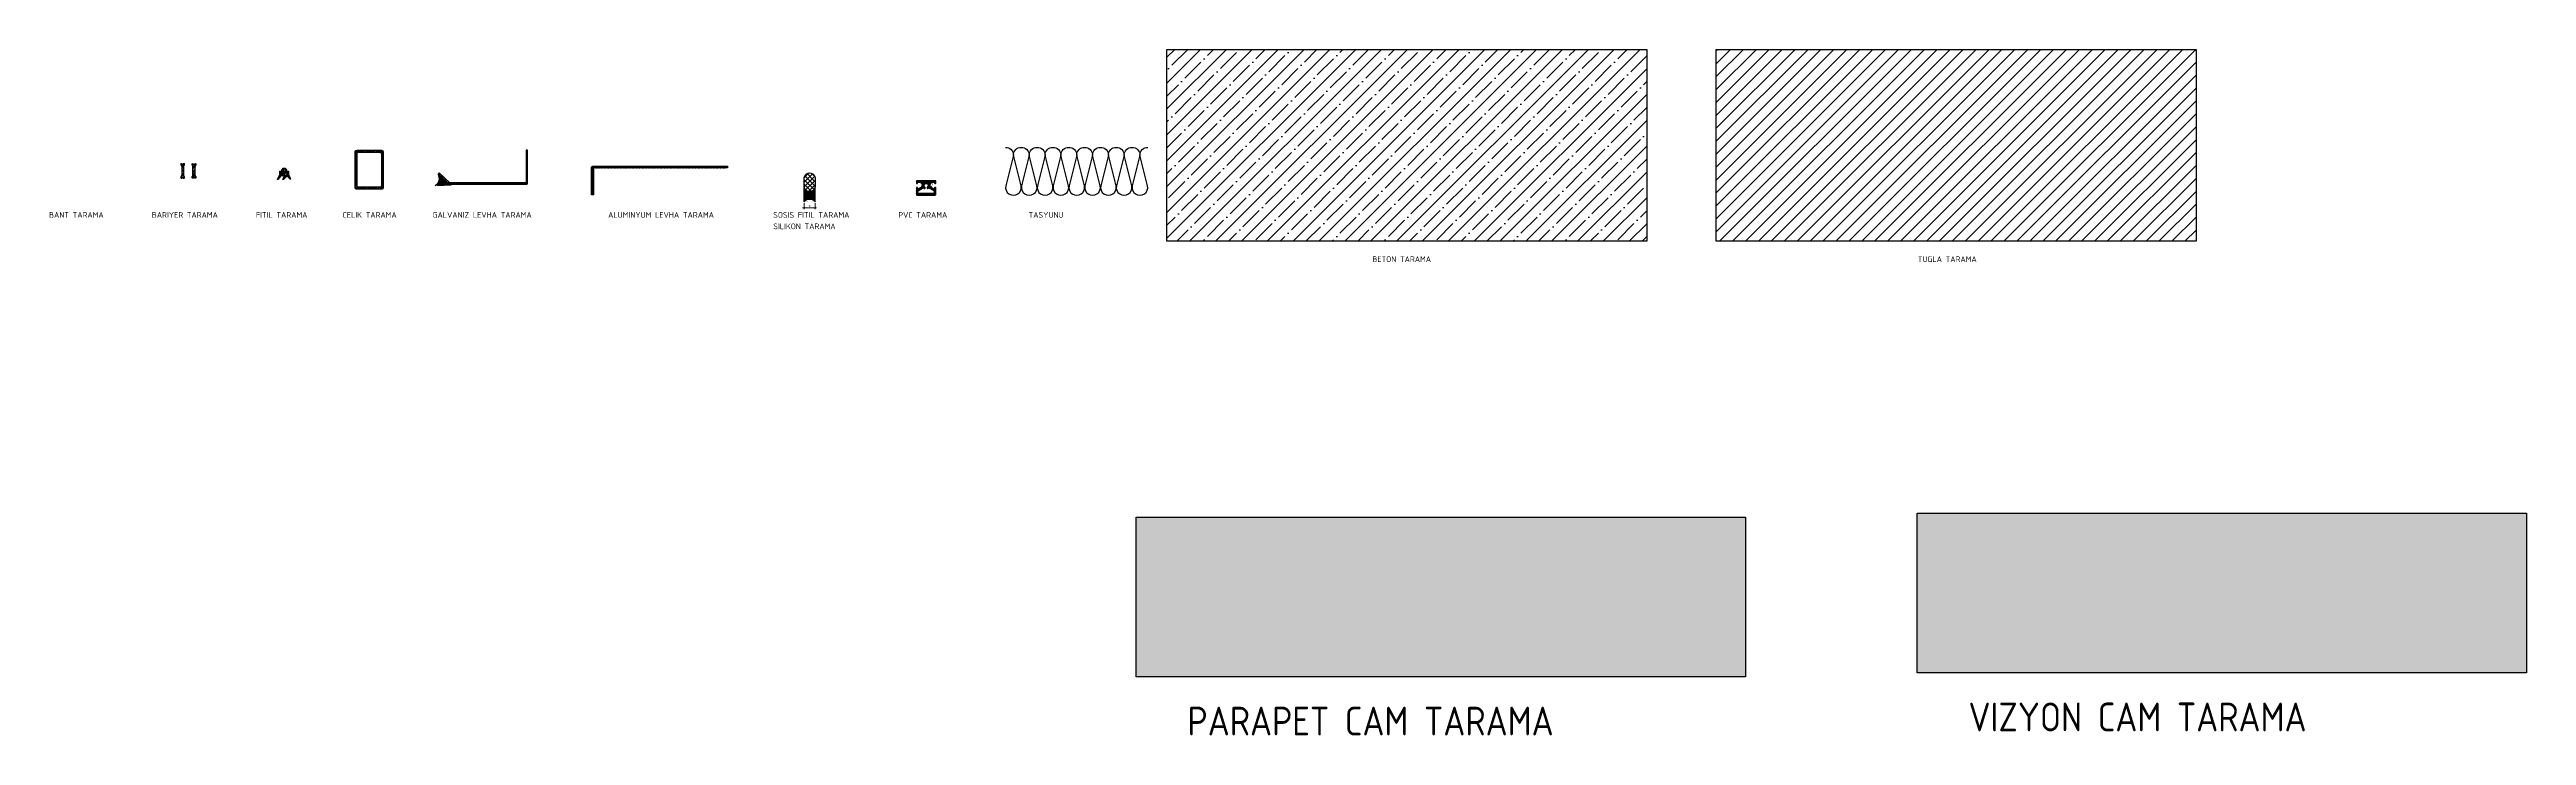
# Model space of a CAD drawing. Header units: millimetres. Extents: x -76067 to -71774, y 43638 to 44641.
# Drawn here: x -74356 to -71774, y 43638 to 44353 of the extents above; entities that cross this region are included whole.
import ezdxf

# ---------------------------------------------------------------- set-up
doc = ezdxf.new("R2010")
doc.units = ezdxf.units.MM
for name, color, linetype in [('ART-TASYUNU', 25, 'Continuous'), ('ART_ALU LEVHA', 235, 'Continuous'), ('ART_BARIYER', 143, 'Continuous'), ('ART_BINA', 41, 'Continuous'), ('ART_CAM', 150, 'Continuous'), ('ART_CELIK', 74, 'Continuous'), ('ART_FITIL', 24, 'Continuous'), ('ART_GALVANIZ', 35, 'Continuous'), ('ART_P.CAM TARAMA', 154, 'Continuous'), ('ART_PVC', 135, 'Continuous'), ('ART_SILIKON', 252, 'Continuous'), ('ART_TARAMA', 251, 'Continuous'), ('ART_V.CAM TARAMA', 140, 'Continuous'), ('ART_YZ', 3, 'Continuous'), ('DIM-DTY', 127, 'Continuous')]:
    doc.layers.add(name, color=color, linetype=linetype)
doc.styles.add('YZ', font='archs.shx', dxfattribs={"width": 0.7})
doc.dimstyles.new('1-1', dxfattribs={"dimscale": 0.75, "dimtxt": 3, "dimasz": 2, "dimexe": 2, "dimexo": 2, "dimgap": 1, "dimtad": 1, "dimdec": 0, "dimlfac": -1, "dimzin": 0, "dimdsep": 46, "dimtxsty": 'YZ', "dimblk": 'OBLIQUE', "dimcen": 1, "dimdle": 2, "dimclrt": 256, "dimadec": 0, "dimazin": 0, "dimtfac": 1, "dimtdec": 0, "dimtofl": 0, "dimtmove": 1, "dimatfit": 3, "dimfxl": 1, "dimtolj": 1, "dimtzin": 0, "dimlwd": 5, "dimlwe": 5, "dimarcsym": 0})
pattern_1 = [(45, (-74435.1274, 43556.4616), (-2.020558, 2.020558), []), (45, (-74433.7804, 43556.4616), (-2.020558, 2.020558), [])]

# ---------------------------------------------------------------- blocks, each defined once
blk = doc.blocks.new('*U4')
at = {"layer": 'ART-TASYUNU'}
for points in [[(-8.2, -50.2, 0.423258), (0, -42.2), (-8, -10.2, -1.250474), (8, -10.2), (0, -42.2, 0.423258), (8.2, -50.2, 0.780776)], [(8.2, -50.2, 0.423258), (16.5, -42.2), (8.5, -10.2, -1.250474), (24.5, -10.2), (16.5, -42.2, 0.423258), (24.7, -50.2, 0.780776)], [(24.7, -50.2, 0.423258), (33, -42.2), (25, -10.2, -1.250474), (41, -10.2), (33, -42.2, 0.423258), (41.2, -50.2, 0.780776)], [(41.2, -50.2, 0.423258), (49.5, -42.2), (41.5, -10.2, -1.250474), (57.5, -10.2), (49.5, -42.2, 0.423258), (57.7, -50.2, 0.780776)], [(57.7, -50.2, 0.423258), (66, -42.2), (58, -10.2, -1.250474), (74, -10.2), (66, -42.2, 0.423258), (74.2, -50.2, 0.780776)], [(74.2, -50.2, 0.423258), (82.5, -42.2), (74.5, -10.2, -1.250474), (90.5, -10.2), (82.5, -42.2, 0.423258), (90.7, -50.2, 0.780776)], [(90.7, -50.2, 0.423258), (99, -42.2), (91, -10.2, -1.250474), (107, -10.2), (99, -42.2, 0.423258), (107.2, -50.2, 0.780776)], [(107.2, -50.2, 0.423258), (115.4, -42.2), (107.4, -10.2, -1.250474), (123.4, -10.2), (115.4, -42.2, 0.423258), (123.7, -50.2, 0.780776)], [(123.7, -50.2, 0.423258), (131.9, -42.2), (123.9, -10.2, -1.250474), (139.9, -10.2), (131.9, -42.2, 0.423258), (140.2, -50.2, 0.780776)]]:
    blk.add_lwpolyline(points, format="xyb", dxfattribs=at)
blk = doc.blocks.new('_OBLIQUE')
at = {"color": 0, "linetype": 'ByBlock'}
blk.add_line((-0.5, -0.5), (0.5, 0.5), dxfattribs=at)
blk = doc.blocks.new('*D15')
at = {"layer": 'Defpoints', "color": 0, "transparency": 16777216}
for p in [(-73569.3, 44194.1), (-73557.7, 44194.1), (-73557.7, 44187.8)]:
    blk.add_point(p, dxfattribs=at)
at = {"layer": 'DIM-DTY', "color": 0, "lineweight": 5, "transparency": 16777216}
for p, q in [((-73570.8, 44187.8), (-73556.2, 44187.8)), ((-73569.3, 44192.6), (-73569.3, 44186.3)), ((-73557.7, 44192.6), (-73557.7, 44186.3))]:
    blk.add_line(p, q, dxfattribs=at)
at = {"layer": 'DIM-DTY', "color": 0, "lineweight": 5, "transparency": 16777216, "xscale": 1.5, "yscale": 1.5, "zscale": 1.5, "rotation": 180}
blk.add_blockref('_OBLIQUE', (-73569.3, 44187.8), dxfattribs=at)
at = {"layer": 'DIM-DTY', "color": 0, "lineweight": 5, "transparency": 16777216, "xscale": 1.5, "yscale": 1.5, "zscale": 1.5}
blk.add_blockref('_OBLIQUE', (-73557.7, 44187.8), dxfattribs=at)
at = {"layer": 'DIM-DTY', "transparency": 16777216, "insert": (-73563.5, 44189.7), "char_height": 2.25, "attachment_point": 5, "style": 'YZ'}
blk.add_mtext('\\A1;12', dxfattribs=at)

msp = doc.modelspace()

# ---------------------------------------------------------------- hatches: boundary and pattern name
at = {"layer": 'ART_P.CAM TARAMA'}
msp.add_hatch(color=256, dxfattribs=at).paths.add_polyline_path([(-73223.096, 43865.176), (-72588.12, 43865.176), (-72588.12, 43698.609), (-73223.096, 43698.609)])
at = {"layer": 'ART_TARAMA'}
h = msp.add_hatch(dxfattribs=at)
h.set_pattern_fill('ANSI35', color=256, scale=3, style=0)
h.set_pattern_definition([(45, (-75092.036, 45191.806), (-13.47038, 13.47038), []), (45, (-75078.566, 45191.806), (-13.47038, 13.47038), [23.8125, -4.7625, 0, -4.7625])])
h.paths.add_polyline_path([(-73191.122, 44352.915), (-72691.122, 44352.915), (-72691.122, 44152.915), (-73191.122, 44152.915)])
h = msp.add_hatch(dxfattribs=at)
h.set_pattern_fill('ANSI31', color=256, scale=3, style=0)
h.set_pattern_definition([(45, (-75092.036, 45191.806), (-6.735192, 6.735192), [])])
h.paths.add_polyline_path([(-72618.584, 44352.915), (-72118.584, 44352.915), (-72118.584, 44152.915), (-72618.584, 44152.915)])
h = msp.add_hatch(dxfattribs=at)
h.set_pattern_fill('ANSI32', color=256, scale=0.2, angle=-86.684719, style=0)
h.set_pattern_definition([(318.3152812, (-66335.4827, 98733.2657), (1.26688443, 1.422683676), []), (318.3152812, (-66335.4308, 98732.3692), (1.26688443, 1.422683676), [])])
edge = h.paths.add_edge_path()
edge.add_line((-73857.405, 44247.905), (-73858.905, 44247.905))
edge.add_line((-73858.905, 44247.905), (-73858.905, 44214.041))
edge.add_line((-73858.905, 44214.041), (-73938.654, 44214.041))
edge.add_line((-73938.654, 44214.041), (-73949.715, 44224.172))
edge.add_line((-73949.715, 44224.172), (-73950.729, 44223.066))
edge.add_line((-73950.729, 44223.066), (-73939.523, 44212.804))
edge.add_arc((-73938.848, 44213.541), 1, 227.515146, 270)
edge.add_line((-73938.848, 44212.541), (-73858.405, 44212.541))
edge.add_arc((-73858.405, 44213.541), 1, 270, 360)
edge.add_line((-73857.405, 44213.541), (-73857.405, 44247.905))
h = msp.add_hatch(dxfattribs=at)
h.set_pattern_fill('ANSI32', color=256, scale=0.3, style=0)
h.set_pattern_definition(pattern_1)
edge = h.paths.add_edge_path()
edge.add_line((-74214.917, 44219.275), (-74214.917, 44220.094))
edge.add_arc((-74215.317, 44220.094), 0.4, 360, 420)
edge.add_line((-74215.117, 44220.441), (-74215.917, 44220.902))
edge.add_line((-74215.917, 44220.902), (-74215.917, 44221.104))
edge.add_arc((-74216.067, 44221.475), 0.4, 292.024313, 427.975687)
edge.add_line((-74215.917, 44221.846), (-74215.917, 44230.904))
edge.add_arc((-74216.067, 44231.275), 0.4, 292.024313, 427.975687)
edge.add_line((-74215.917, 44231.646), (-74215.917, 44231.848))
edge.add_line((-74215.917, 44231.848), (-74215.117, 44232.31))
edge.add_arc((-74215.317, 44232.656), 0.4, 300, 360)
edge.add_line((-74214.917, 44232.656), (-74214.917, 44233.475))
edge.add_arc((-74215.317, 44233.475), 0.4, 360, 478.955024)
edge.add_line((-74215.51, 44233.825), (-74216.47, 44233.825))
edge.add_arc((-74216.917, 44233.425), 0.6, -221.810315, 41.810315, ccw=False)
edge.add_line((-74217.364, 44233.825), (-74218.323, 44233.825))
edge.add_arc((-74218.517, 44233.475), 0.4, 61.044976, 180)
edge.add_line((-74218.917, 44233.475), (-74218.917, 44232.656))
edge.add_arc((-74218.517, 44232.656), 0.4, 180, 240)
edge.add_line((-74218.717, 44232.31), (-74217.917, 44231.848))
edge.add_line((-74217.917, 44231.848), (-74217.917, 44231.646))
edge.add_arc((-74217.767, 44231.275), 0.4, 112.024313, 247.975687)
edge.add_line((-74217.917, 44230.904), (-74217.917, 44221.846))
edge.add_arc((-74217.767, 44221.475), 0.4, 112.024313, 247.975687)
edge.add_line((-74217.917, 44221.104), (-74217.917, 44220.902))
edge.add_line((-74217.917, 44220.902), (-74218.717, 44220.441))
edge.add_arc((-74218.517, 44220.094), 0.4, 120, 180)
edge.add_line((-74218.917, 44220.094), (-74218.917, 44219.275))
edge.add_arc((-74218.517, 44219.275), 0.4, 180, 298.955024)
edge.add_line((-74218.323, 44218.925), (-74217.364, 44218.925))
edge.add_arc((-74216.917, 44219.325), 0.6, -41.810315, 221.810315, ccw=False)
edge.add_line((-74216.47, 44218.925), (-74215.51, 44218.925))
edge.add_arc((-74215.317, 44219.275), 0.4, 241.044976, 360)
h = msp.add_hatch(dxfattribs=at)
h.set_pattern_fill('ANSI32', color=256, scale=0.3, style=0)
h.set_pattern_definition(pattern_1)
edge = h.paths.add_edge_path()
edge.add_line((-74207.217, 44219.275), (-74207.217, 44220.094))
edge.add_arc((-74206.817, 44220.094), 0.4, 120, 180, ccw=False)
edge.add_line((-74207.017, 44220.441), (-74206.217, 44220.902))
edge.add_line((-74206.217, 44220.902), (-74206.217, 44221.104))
edge.add_arc((-74206.067, 44221.475), 0.4, 112.024313, 247.975687, ccw=False)
edge.add_line((-74206.217, 44221.846), (-74206.217, 44230.904))
edge.add_arc((-74206.067, 44231.275), 0.4, 112.024313, 247.975687, ccw=False)
edge.add_line((-74206.217, 44231.646), (-74206.217, 44231.848))
edge.add_line((-74206.217, 44231.848), (-74207.017, 44232.31))
edge.add_arc((-74206.817, 44232.656), 0.4, 180, 240, ccw=False)
edge.add_line((-74207.217, 44232.656), (-74207.217, 44233.475))
edge.add_arc((-74206.817, 44233.475), 0.4, 61.044976, 180, ccw=False)
edge.add_line((-74206.623, 44233.825), (-74205.664, 44233.825))
edge.add_arc((-74205.217, 44233.425), 0.6, 138.189685, 401.810315)
edge.add_line((-74204.77, 44233.825), (-74203.81, 44233.825))
edge.add_arc((-74203.617, 44233.475), 0.4, 0, 118.955024, ccw=False)
edge.add_line((-74203.217, 44233.475), (-74203.217, 44232.656))
edge.add_arc((-74203.617, 44232.656), 0.4, 300, 360, ccw=False)
edge.add_line((-74203.417, 44232.31), (-74204.217, 44231.848))
edge.add_line((-74204.217, 44231.848), (-74204.217, 44231.646))
edge.add_arc((-74204.367, 44231.275), 0.4, -67.975687, 67.975687, ccw=False)
edge.add_line((-74204.217, 44230.904), (-74204.217, 44221.846))
edge.add_arc((-74204.367, 44221.475), 0.4, -67.975687, 67.975687, ccw=False)
edge.add_line((-74204.217, 44221.104), (-74204.217, 44220.902))
edge.add_line((-74204.217, 44220.902), (-74203.417, 44220.441))
edge.add_arc((-74203.617, 44220.094), 0.4, 0, 60, ccw=False)
edge.add_line((-74203.217, 44220.094), (-74203.217, 44219.275))
edge.add_arc((-74203.617, 44219.275), 0.4, -118.955024, 0, ccw=False)
edge.add_line((-74203.81, 44218.925), (-74204.77, 44218.925))
edge.add_arc((-74205.217, 44219.325), 0.6, 318.189685, 581.810315)
edge.add_line((-74205.664, 44218.925), (-74206.623, 44218.925))
edge.add_arc((-74206.817, 44219.275), 0.4, 180, 298.955024, ccw=False)
h = msp.add_hatch(dxfattribs=at)
h.set_pattern_fill('ANSI37', color=256, scale=10, style=0)
h.set_pattern_definition([(135, (3007767.8888, -148567.5682), (0.8838834765, 0.8838834765), []), (45, (3007767.8888, -148567.5682), (0.8838834765, -0.8838834765), [])])
edge = h.paths.add_edge_path(flags=16)
edge.add_line((-74110.485, 44224.113), (-74113.482, 44222.718))
edge.add_arc((-74113.623, 44222.86), 0.2, 261.549603, 315, ccw=False)
edge.add_line((-74113.653, 44222.662), (-74113.959, 44222.707))
edge.add_arc((-74113.93, 44222.905), 0.2, 180, 261.549603, ccw=False)
edge.add_line((-74114.13, 44222.905), (-74114.13, 44224.254))
edge.add_arc((-74113.93, 44224.254), 0.2, 450, 540, ccw=False)
edge.add_line((-74113.93, 44224.454), (-74110.627, 44224.454))
edge.add_arc((-74110.627, 44224.254), 0.2, 315, 450, ccw=False)
edge = h.paths.add_edge_path(flags=16)
edge.add_line((-74108.788, 44224.395), (-74112.041, 44222.745))
edge.add_arc((-74111.899, 44222.604), 0.2, 495, 621.549603)
edge.add_line((-74111.929, 44222.406), (-74108.459, 44221.89))
edge.add_arc((-74108.43, 44222.088), 0.2, 261.549603, 360)
edge.add_line((-74108.23, 44222.088), (-74108.23, 44224.254))
edge.add_arc((-74108.43, 44224.254), 0.2, 360, 450)
edge.add_line((-74108.43, 44224.454), (-74108.647, 44224.454))
edge.add_arc((-74108.647, 44224.254), 0.2, 450, 495)
edge = h.paths.add_edge_path()
edge.add_line((-74108.717, 44225.481), (-74107.822, 44225.932))
edge.add_arc((-74107.732, 44225.754), 0.2, 450, 476.784995, ccw=False)
edge.add_line((-74107.732, 44225.954), (-74106.93, 44225.954))
edge.add_arc((-74106.93, 44225.754), 0.2, 360, 450, ccw=False)
edge.add_line((-74106.73, 44225.754), (-74106.73, 44222.41))
edge.add_arc((-74106.53, 44222.41), 0.2, 180, 210)
edge.add_line((-74106.703, 44222.31), (-74104.435, 44218.293))
edge.add_arc((-74104.738, 44218.118), 0.35, 225.197227, 390, ccw=False)
edge.add_line((-74104.984, 44217.87), (-74107.643, 44220.598))
edge.add_arc((-74107.784, 44220.456), 0.2, 405.197227, 450)
edge.add_line((-74107.784, 44220.656), (-74108.743, 44220.656))
edge.add_arc((-74108.743, 44220.456), 0.2, 450, 494.984956)
edge.add_line((-74108.884, 44220.598), (-74112.04, 44217.444))
edge.add_arc((-74112.252, 44217.656), 0.3, 150, 314.984956, ccw=False)
edge.add_line((-74112.511, 44217.806), (-74111.039, 44220.356))
edge.add_arc((-74111.342, 44220.531), 0.35, 330, 445.107167)
edge.add_line((-74111.312, 44220.88), (-74114.436, 44221.148))
edge.add_arc((-74114.454, 44220.948), 0.2, 445.107167, 498.829743)
edge.add_line((-74114.604, 44221.08), (-74117.771, 44217.459))
edge.add_arc((-74117.997, 44217.656), 0.3, 150, 318.829743, ccw=False)
edge.add_line((-74118.257, 44217.806), (-74115.656, 44222.31))
edge.add_arc((-74115.83, 44222.41), 0.2, 330, 360)
edge.add_line((-74115.63, 44222.41), (-74115.63, 44225.754))
edge.add_arc((-74115.43, 44225.754), 0.2, 450, 540, ccw=False)
edge.add_line((-74115.43, 44225.954), (-74114.627, 44225.954))
edge.add_arc((-74114.627, 44225.754), 0.2, 423.215004, 450, ccw=False)
edge.add_line((-74114.537, 44225.932), (-74113.642, 44225.481))
edge.add_arc((-74113.53, 44225.704), 0.25, 243.215004, 360)
edge.add_line((-74113.28, 44225.704), (-74113.28, 44227.054))
edge.add_arc((-74113.48, 44227.054), 0.2, 360, 450)
edge.add_line((-74113.48, 44227.254), (-74113.73, 44227.254))
edge.add_arc((-74113.73, 44227.454), 0.2, 135, 270, ccw=False)
edge.add_line((-74113.871, 44227.595), (-74112.505, 44228.961))
edge.add_arc((-74111.798, 44228.254), 1, 450, 495, ccw=False)
edge.add_line((-74111.798, 44229.254), (-74110.561, 44229.254))
edge.add_arc((-74110.561, 44228.254), 1, 405, 450, ccw=False)
edge.add_line((-74109.854, 44228.961), (-74108.488, 44227.595))
edge.add_arc((-74108.63, 44227.454), 0.2, 270, 405, ccw=False)
edge.add_line((-74108.63, 44227.254), (-74108.88, 44227.254))
edge.add_arc((-74108.88, 44227.054), 0.2, 450, 540)
edge.add_line((-74109.08, 44227.054), (-74109.08, 44225.704))
edge.add_arc((-74108.83, 44225.704), 0.25, 180, 296.784996)
edge = h.paths.add_edge_path(flags=16)
edge.add_line((-74110.18, 44226.954), (-74110.18, 44227.254))
edge.add_arc((-74111.18, 44227.254), 1, 360, 540)
edge.add_line((-74112.18, 44227.254), (-74112.18, 44226.954))
edge.add_arc((-74111.18, 44226.954), 1, 540, 720)
h = msp.add_hatch(dxfattribs=at)
h.set_pattern_fill('ANSI32', color=256, scale=0.2, style=0)
h.set_pattern_definition([(45, (-73470.3618, 45866.5272), (-1.3470384, 1.3470384), []), (45, (-73469.4638, 45866.5272), (-1.3470384, 1.3470384), [])])
edge = h.paths.add_edge_path(flags=16)
edge.add_line((-74033.542, 44209.548), (-74011.542, 44209.548))
edge.add_arc((-74011.542, 44211.548), 2, 270, 360)
edge.add_line((-74009.542, 44211.548), (-74009.542, 44243.548))
edge.add_arc((-74011.542, 44243.548), 2, 0, 90)
edge.add_line((-74011.542, 44245.548), (-74033.542, 44245.548))
edge.add_arc((-74033.542, 44243.548), 2, 90, 180)
edge.add_line((-74035.542, 44243.548), (-74035.542, 44211.548))
edge.add_arc((-74033.542, 44211.548), 2, 180, 270)
edge = h.paths.add_edge_path()
edge.add_line((-74035.542, 44207.548), (-74009.542, 44207.548))
edge.add_arc((-74009.542, 44209.548), 2, 270, 360)
edge.add_line((-74007.542, 44209.548), (-74007.542, 44245.548))
edge.add_arc((-74009.542, 44245.548), 2, 0, 90)
edge.add_line((-74009.542, 44247.548), (-74035.542, 44247.548))
edge.add_arc((-74035.542, 44245.548), 2, 90, 180)
edge.add_line((-74037.542, 44245.548), (-74037.542, 44209.548))
edge.add_arc((-74035.542, 44209.548), 2, 180, 270)
h = msp.add_hatch(dxfattribs=at)
h.set_pattern_fill('ANSI37', color=256, scale=0.3, angle=-41.684719, style=0)
h.set_pattern_definition([(3.3152812, (-66335.4827, 98733.2657), (-0.055083352, 0.950905923), []), (93.3152812, (-66335.4827, 98733.2657), (-0.950905923, -0.055083352), [])])
h.paths.add_polyline_path([(-73936.972, 44211.041), (-73936.972, 44212.541), (-73938.848, 44212.541, -0.18752815), (-73939.523, 44212.804), (-73950.729, 44223.066, -0.44122853), (-73953.871, 44211.041)])
h = msp.add_hatch(dxfattribs=at)
h.set_pattern_fill('ANSI31', color=256, scale=0.1, style=0)
h.set_pattern_definition([(45, (-75329.134, 45191.80602), (-0.224506403, 0.224506403), [])])
edge = h.paths.add_edge_path()
edge.add_line((-73790.873, 44201.403), (-73790.873, 44229.403))
edge.add_arc((-73788.873, 44229.403), 2, 90, 180, ccw=False)
edge.add_line((-73788.873, 44231.403), (-73649.031, 44231.403))
edge.add_line((-73649.031, 44231.403), (-73649.031, 44229.403))
edge.add_line((-73649.031, 44229.403), (-73788.873, 44229.403))
edge.add_line((-73788.873, 44229.403), (-73788.873, 44201.403))
edge.add_line((-73788.873, 44201.403), (-73790.873, 44201.403))
h = msp.add_hatch(dxfattribs=at)
h.set_pattern_fill('ANSI37', color=256, scale=1.052494, angle=180, style=0)
h.set_pattern_definition([(315, (-104330.684, 1360211.0896), (2.36291586, 2.36291586), []), (45, (-104330.684, 1360211.0896), (-2.36291586, 2.36291586), [])])
edge = h.paths.add_edge_path()
edge.add_arc((-73563.495, 44218.386), 5.824, -13.101655, 193.101655, ccw=False)
edge.add_line((-73557.823, 44217.066), (-73557.823, 44211.694))
edge.add_arc((-73563.495, 44210.374), 5.824, -193.101655, 13.101655, ccw=False)
edge.add_line((-73569.167, 44211.694), (-73569.167, 44217.066))
h = msp.add_hatch(dxfattribs=at)
h.set_pattern_fill('ANSI37', color=256, scale=0.3, angle=45, style=0)
h.set_pattern_definition([(90, (-74987.3557, 45191.806), (-0.9525, 2e-16), []), (180, (-74987.3557, 45191.806), (-2e-16, -0.9525), [])])
edge = h.paths.add_edge_path()
edge.add_arc((-73563.495, 44210.374), 5.824, 182.042126, 357.957874, ccw=False)
edge.add_line((-73569.315, 44210.166), (-73569.33, 44210.166))
edge.add_line((-73569.33, 44210.166), (-73569.33, 44194.109))
edge.add_arc((-73563.502, 44189.566), 7.389, 37.941347, 142.058653, ccw=False)
edge.add_line((-73557.675, 44194.109), (-73557.675, 44210.166))
h = msp.add_hatch(dxfattribs=at)
h.set_pattern_fill('ANSI37', color=256, scale=0.1, style=0)
h.set_pattern_definition([(45, (-91920.69086, 61968.35496), (-0.224506403, 0.224506403), []), (135, (-91920.69086, 61968.35496), (-0.224506403, -0.224506403), [])])
edge = h.paths.add_edge_path()
edge.add_arc((-73432.929, 44208.793), 0.3, 90, 180)
edge.add_line((-73433.229, 44208.793), (-73433.229, 44207.912))
edge.add_arc((-73433.729, 44207.912), 0.5, -121.187622, 0, ccw=False)
edge.add_line((-73433.988, 44207.485), (-73436.535, 44209.026))
edge.add_arc((-73434.982, 44211.593), 3, 90, 238.812378, ccw=False)
edge.add_line((-73434.982, 44214.593), (-73433.729, 44214.593))
edge.add_arc((-73433.729, 44214.093), 0.5, 0, 90, ccw=False)
edge.add_line((-73433.229, 44214.093), (-73433.229, 44213.393))
edge.add_arc((-73432.929, 44213.393), 0.3, 180, 270)
edge.add_line((-73432.929, 44213.093), (-73432.629, 44213.093))
edge.add_arc((-73432.629, 44213.593), 0.5, 270, 360)
edge.add_line((-73432.129, 44213.593), (-73432.129, 44215.793))
edge.add_arc((-73432.429, 44215.793), 0.3, 0, 90)
edge.add_line((-73432.429, 44216.093), (-73451.829, 44216.093))
edge.add_arc((-73451.829, 44215.793), 0.3, 90, 180)
edge.add_line((-73452.129, 44215.793), (-73452.129, 44213.593))
edge.add_arc((-73451.629, 44213.593), 0.5, 180, 270)
edge.add_line((-73451.629, 44213.093), (-73451.329, 44213.093))
edge.add_arc((-73451.329, 44213.393), 0.3, 270, 360)
edge.add_line((-73451.029, 44213.393), (-73451.029, 44214.093))
edge.add_arc((-73450.529, 44214.093), 0.5, 90, 180, ccw=False)
edge.add_line((-73450.529, 44214.593), (-73449.277, 44214.593))
edge.add_arc((-73449.277, 44211.593), 3, -58.812378, 90, ccw=False)
edge.add_line((-73447.723, 44209.026), (-73450.27, 44207.485))
edge.add_arc((-73450.529, 44207.912), 0.5, 180, 301.187622, ccw=False)
edge.add_line((-73451.029, 44207.912), (-73451.029, 44208.793))
edge.add_arc((-73451.329, 44208.793), 0.3, 0, 90)
edge.add_line((-73451.329, 44209.093), (-73451.629, 44209.093))
edge.add_arc((-73451.629, 44208.593), 0.5, 90, 180)
edge.add_line((-73452.129, 44208.593), (-73452.129, 44201.593))
edge.add_arc((-73451.629, 44201.593), 0.5, 180, 270)
edge.add_line((-73451.629, 44201.093), (-73442.329, 44201.093))
edge.add_line((-73442.329, 44201.093), (-73442.129, 44201.293))
edge.add_line((-73442.129, 44201.293), (-73441.929, 44201.093))
edge.add_line((-73441.929, 44201.093), (-73432.629, 44201.093))
edge.add_arc((-73432.629, 44201.593), 0.5, 270, 360)
edge.add_line((-73432.129, 44201.593), (-73432.129, 44208.593))
edge.add_arc((-73432.629, 44208.593), 0.5, 0, 90)
edge.add_line((-73432.629, 44209.093), (-73432.929, 44209.093))
edge = h.paths.add_edge_path(flags=16)
edge.add_arc((-73442.129, 44211.093), 3.75, 227.963846, 236.125403)
edge.add_arc((-73443.829, 44208.561), 0.7, 236.125403, 360)
edge.add_line((-73443.129, 44208.561), (-73443.129, 44208.788))
edge.add_arc((-73443.629, 44208.788), 0.5, 0, 56.944269)
edge.add_arc((-73442.129, 44211.093), 2.25, -56.944269, 236.944269, ccw=False)
edge.add_arc((-73440.629, 44208.788), 0.5, 123.055731, 180)
edge.add_line((-73441.129, 44208.788), (-73441.129, 44208.561))
edge.add_arc((-73440.429, 44208.561), 0.7, 180, 303.874597)
edge.add_arc((-73442.129, 44211.093), 3.75, 303.874597, 312.036154)
edge.add_arc((-73438.949, 44207.565), 1, 58.812378, 132.036154, ccw=False)
edge.add_line((-73438.431, 44208.42), (-73433.87, 44205.66))
edge.add_arc((-73434.129, 44205.232), 0.5, 0, 58.812378, ccw=False)
edge.add_line((-73433.629, 44205.232), (-73433.629, 44203.093))
edge.add_arc((-73434.129, 44203.093), 0.5, -90, 0, ccw=False)
edge.add_line((-73434.129, 44202.593), (-73450.129, 44202.593))
edge.add_arc((-73450.129, 44203.093), 0.5, 180, 270, ccw=False)
edge.add_line((-73450.629, 44203.093), (-73450.629, 44205.232))
edge.add_arc((-73450.129, 44205.232), 0.5, 121.187622, 180, ccw=False)
edge.add_line((-73450.388, 44205.66), (-73445.828, 44208.42))
edge.add_arc((-73445.31, 44207.565), 1, 47.963846, 121.187622, ccw=False)
at = {"layer": 'ART_V.CAM TARAMA'}
msp.add_hatch(color=256, dxfattribs=at).paths.add_polyline_path([(-72409.154, 43869.448), (-71774.178, 43869.448), (-71774.178, 43702.881), (-72409.154, 43702.881)])

# ---------------------------------------------------------------- linework, layer by layer
at = {"layer": 'ART_ALU LEVHA'}
msp.add_lwpolyline([(-73790.873, 44201.403), (-73790.873, 44229.403, -0.41421356), (-73788.873, 44231.403), (-73649.031, 44231.403), (-73649.031, 44229.403), (-73788.873, 44229.403), (-73788.873, 44201.403)], format="xyb", close=True, dxfattribs=at)
at = {"layer": 'ART_BARIYER'}
for points in [[(-74214.917, 44219.275), (-74214.917, 44220.094, 0.26794919), (-74215.117, 44220.441), (-74215.917, 44220.902), (-74215.917, 44221.104, 0.67419986), (-74215.917, 44221.846), (-74215.917, 44230.904, 0.67419986), (-74215.917, 44231.646), (-74215.917, 44231.848), (-74215.117, 44232.31, 0.26794919), (-74214.917, 44232.656), (-74214.917, 44233.475, 0.57128677), (-74215.51, 44233.825), (-74216.47, 44233.825, -2.23606798), (-74217.364, 44233.825), (-74218.323, 44233.825, 0.57128677), (-74218.917, 44233.475), (-74218.917, 44232.656, 0.26794919), (-74218.717, 44232.31), (-74217.917, 44231.848), (-74217.917, 44231.646, 0.67419986), (-74217.917, 44230.904), (-74217.917, 44221.846, 0.67419986), (-74217.917, 44221.104), (-74217.917, 44220.902), (-74218.717, 44220.441, 0.26794919), (-74218.917, 44220.094), (-74218.917, 44219.275, 0.57128677), (-74218.323, 44218.925), (-74217.364, 44218.925, -2.23606798), (-74216.47, 44218.925), (-74215.51, 44218.925, 0.57128677)], [(-74207.217, 44219.275), (-74207.217, 44220.094, -0.26794919), (-74207.017, 44220.441), (-74206.217, 44220.902), (-74206.217, 44221.104, -0.67419986), (-74206.217, 44221.846), (-74206.217, 44230.904, -0.67419986), (-74206.217, 44231.646), (-74206.217, 44231.848), (-74207.017, 44232.31, -0.26794919), (-74207.217, 44232.656), (-74207.217, 44233.475, -0.57128677), (-74206.623, 44233.825), (-74205.664, 44233.825, 2.23606798), (-74204.77, 44233.825), (-74203.81, 44233.825, -0.57128677), (-74203.217, 44233.475), (-74203.217, 44232.656, -0.26794919), (-74203.417, 44232.31), (-74204.217, 44231.848), (-74204.217, 44231.646, -0.67419986), (-74204.217, 44230.904), (-74204.217, 44221.846, -0.67419986), (-74204.217, 44221.104), (-74204.217, 44220.902), (-74203.417, 44220.441, -0.26794919), (-74203.217, 44220.094), (-74203.217, 44219.275, -0.57128677), (-74203.81, 44218.925), (-74204.77, 44218.925, 2.23606798), (-74205.664, 44218.925), (-74206.623, 44218.925, -0.57128677)]]:
    msp.add_lwpolyline(points, format="xyb", close=True, dxfattribs=at)
at = {"layer": 'ART_BINA'}
for points in [[(-73191.122, 44352.915), (-72691.122, 44352.915), (-72691.122, 44152.915), (-73191.122, 44152.915)], [(-72618.584, 44352.915), (-72118.584, 44352.915), (-72118.584, 44152.915), (-72618.584, 44152.915)]]:
    msp.add_lwpolyline(points, close=True, dxfattribs=at)
at = {"layer": 'ART_CAM'}
for points in [[(-73223.096, 43865.176), (-72588.12, 43865.176), (-72588.12, 43698.609), (-73223.096, 43698.609)], [(-72409.154, 43869.448), (-71774.178, 43869.448), (-71774.178, 43702.881), (-72409.154, 43702.881)]]:
    msp.add_lwpolyline(points, close=True, dxfattribs=at)
at = {"layer": 'ART_CELIK'}
for points in [[(-74035.542, 44207.548), (-74009.542, 44207.548, 0.41421356), (-74007.542, 44209.548), (-74007.542, 44245.548, 0.41421356), (-74009.542, 44247.548), (-74035.542, 44247.548, 0.41421356), (-74037.542, 44245.548), (-74037.542, 44209.548, 0.41421356)], [(-74033.542, 44209.548), (-74011.542, 44209.548, 0.41421356), (-74009.542, 44211.548), (-74009.542, 44243.548, 0.41421356), (-74011.542, 44245.548), (-74033.542, 44245.548, 0.41421356), (-74035.542, 44243.548), (-74035.542, 44211.548, 0.41421356)]]:
    msp.add_lwpolyline(points, format="xyb", close=True, dxfattribs=at)
at = {"layer": 'ART_FITIL'}
for points in [[(-74108.717, 44225.481), (-74107.822, 44225.932, -0.11740663), (-74107.732, 44225.954), (-74106.93, 44225.954, -0.41421356), (-74106.73, 44225.754), (-74106.73, 44222.41, 0.1316525), (-74106.703, 44222.31), (-74104.435, 44218.293, -0.87545519), (-74104.984, 44217.87), (-74107.643, 44220.598, 0.19801791), (-74107.784, 44220.656), (-74108.743, 44220.656, 0.19884413), (-74108.884, 44220.598), (-74112.04, 44217.444, -0.87686035), (-74112.511, 44217.806), (-74111.039, 44220.356, 0.54922729), (-74111.312, 44220.88), (-74114.436, 44221.148, 0.23879887), (-74114.604, 44221.08), (-74117.771, 44217.459, -0.90698114), (-74118.257, 44217.806), (-74115.656, 44222.31, 0.1316525), (-74115.63, 44222.41), (-74115.63, 44225.754, -0.41421356), (-74115.43, 44225.954), (-74114.627, 44225.954, -0.11740663), (-74114.537, 44225.932), (-74113.642, 44225.481, 0.55879519), (-74113.28, 44225.704), (-74113.28, 44227.054, 0.41421356), (-74113.48, 44227.254), (-74113.73, 44227.254, -0.66817864), (-74113.871, 44227.595), (-74112.505, 44228.961, -0.19891237), (-74111.798, 44229.254), (-74110.561, 44229.254, -0.19891237), (-74109.854, 44228.961), (-74108.488, 44227.595, -0.66817864), (-74108.63, 44227.254), (-74108.88, 44227.254, 0.41421356), (-74109.08, 44227.054), (-74109.08, 44225.704, 0.55879519)], [(-74110.485, 44224.113), (-74113.482, 44222.718, -0.2375439), (-74113.653, 44222.662), (-74113.959, 44222.707, -0.37164637), (-74114.13, 44222.905), (-74114.13, 44224.254, -0.41421356), (-74113.93, 44224.454), (-74110.627, 44224.454, -0.66817864)], [(-74110.18, 44226.954), (-74110.18, 44227.254, 1), (-74112.18, 44227.254), (-74112.18, 44226.954, 1)], [(-74108.788, 44224.395), (-74112.041, 44222.745, 0.61610429), (-74111.929, 44222.406), (-74108.459, 44221.89, 0.45810177), (-74108.23, 44222.088), (-74108.23, 44224.254, 0.41421356), (-74108.43, 44224.454), (-74108.647, 44224.454, 0.19891237)]]:
    msp.add_lwpolyline(points, format="xyb", close=True, dxfattribs=at)
at = {"layer": 'ART_GALVANIZ'}
msp.add_lwpolyline([(-73857.405, 44247.905), (-73858.905, 44247.905), (-73858.905, 44214.041), (-73938.654, 44214.041), (-73949.715, 44224.172), (-73950.729, 44223.066), (-73939.523, 44212.804, 0.18752815), (-73938.848, 44212.541), (-73858.405, 44212.541, 0.41421356), (-73857.405, 44213.541), (-73857.405, 44247.905)], format="xyb", dxfattribs=at)
at = {"layer": 'ART_PVC'}
for points in [[(-73432.929, 44209.093, 0.41421356), (-73433.229, 44208.793), (-73433.229, 44207.912, -0.58428037), (-73433.988, 44207.485), (-73436.535, 44209.026, -0.75912644), (-73434.982, 44214.593), (-73433.729, 44214.593, -0.41421356), (-73433.229, 44214.093), (-73433.229, 44213.393, 0.41421356), (-73432.929, 44213.093), (-73432.629, 44213.093, 0.41421356), (-73432.129, 44213.593), (-73432.129, 44215.793, 0.41421356), (-73432.429, 44216.093), (-73451.829, 44216.093, 0.41421356), (-73452.129, 44215.793), (-73452.129, 44213.593, 0.41421356), (-73451.629, 44213.093), (-73451.329, 44213.093, 0.41421356), (-73451.029, 44213.393), (-73451.029, 44214.093, -0.41421356), (-73450.529, 44214.593), (-73449.277, 44214.593, -0.75912644), (-73447.723, 44209.026), (-73450.27, 44207.485, -0.58428037), (-73451.029, 44207.912), (-73451.029, 44208.793, 0.41421356), (-73451.329, 44209.093), (-73451.629, 44209.093, 0.41421356), (-73452.129, 44208.593), (-73452.129, 44201.593, 0.41421356), (-73451.629, 44201.093), (-73442.329, 44201.093), (-73442.129, 44201.293), (-73441.929, 44201.093), (-73432.629, 44201.093, 0.41421356), (-73432.129, 44201.593), (-73432.129, 44208.593, 0.41421356), (-73432.629, 44209.093)], [(-73444.64, 44208.308, 0.03562657), (-73444.22, 44207.979, 0.60011614), (-73443.129, 44208.561), (-73443.129, 44208.788, 0.2537088), (-73443.357, 44209.207, -3.36992408), (-73440.902, 44209.207, 0.2537088), (-73441.129, 44208.788), (-73441.129, 44208.561, 0.60011614), (-73440.039, 44207.979, 0.03562657), (-73439.618, 44208.308, -0.33083348), (-73438.431, 44208.42), (-73433.87, 44205.66, -0.26240281), (-73433.629, 44205.232), (-73433.629, 44203.093, -0.41421356), (-73434.129, 44202.593), (-73450.129, 44202.593, -0.41421356), (-73450.629, 44203.093), (-73450.629, 44205.232, -0.26240281), (-73450.388, 44205.66), (-73445.828, 44208.42, -0.33083348)]]:
    msp.add_lwpolyline(points, format="xyb", close=True, dxfattribs=at)
at = {"layer": 'ART_SILIKON'}
msp.add_lwpolyline([(-73557.675, 44210.166), (-73557.675, 44210.166, -0.96497858), (-73569.315, 44210.166), (-73569.33, 44210.166), (-73569.33, 44194.109, -0.48836634), (-73557.675, 44194.109)], format="xyb", close=True, dxfattribs=at)
msp.add_arc((-73957.787, 44218.488), 8.413, 297.735178, 32.96894, dxfattribs=at)
at = {"layer": 'ART_TARAMA'}
msp.add_lwpolyline([(-73569.167, 44217.066, -1.25946402), (-73557.823, 44217.066), (-73557.823, 44211.694, -1.25946402), (-73569.167, 44211.694)], format="xyb", close=True, dxfattribs=at)

# ---------------------------------------------------------------- block references
at = {"layer": 'ART-TASYUNU', "xscale": -1, "rotation": 180}
msp.add_blockref('*U4', (-73351.155, 44200.683), dxfattribs=at)

# ---------------------------------------------------------------- texts
at = {"layer": 'ART_YZ', "style": 'YZ'}
for s, height, p in [('BANT TARAMA', 6, (-74356.275, 44177.427)), ('BARIYER TARAMA', 6, (-74249.162, 44177.427)), ('FITIL TARAMA', 6, (-74140.667, 44177.427)), ('CELIK TARAMA', 6, (-74050.288, 44177.427)), ('GALVANIZ LEVHA TARAMA', 6, (-73956.508, 44177.427)), ('ALUMINYUM LEVHA TARAMA', 6, (-73773.52, 44177.427)), ('SOSIS FITIL TARAMA', 6, (-73601.418, 44177.427)), ('SILIKON TARAMA', 6, (-73601.418, 44165.511)), ('PVC TARAMA', 6, (-73471.159, 44177.427)), ('TASYUNU', 6, (-73335.266, 44177.427)), ('BETON TARAMA', 6, (-72977.008, 44131.293)), ('TUGLA TARAMA', 6, (-72408.556, 44131.293)), ('PARAPET CAM TARAMA', 30, (-73169.698, 43637.633)), ('VIZYON CAM TARAMA', 30, (-72355.755, 43641.905))]:
    msp.add_text(s, height=height, dxfattribs=at).set_placement(p)

# ---------------------------------------------------------------- dimensions: what is measured, and where the dimension line sits
at = {"layer": 'DIM-DTY'}
dim = msp.add_linear_dim(base=(-73557.675, 44187.789), p1=(-73569.33, 44194.109), p2=(-73557.675, 44194.109), dimstyle='1-1', dxfattribs=at)
dim.commit()
dim.dimension.update_dxf_attribs({"geometry": '*D15', "text_midpoint": (-73563.502, 44189.664)})

doc.saveas('drawing.dxf')
